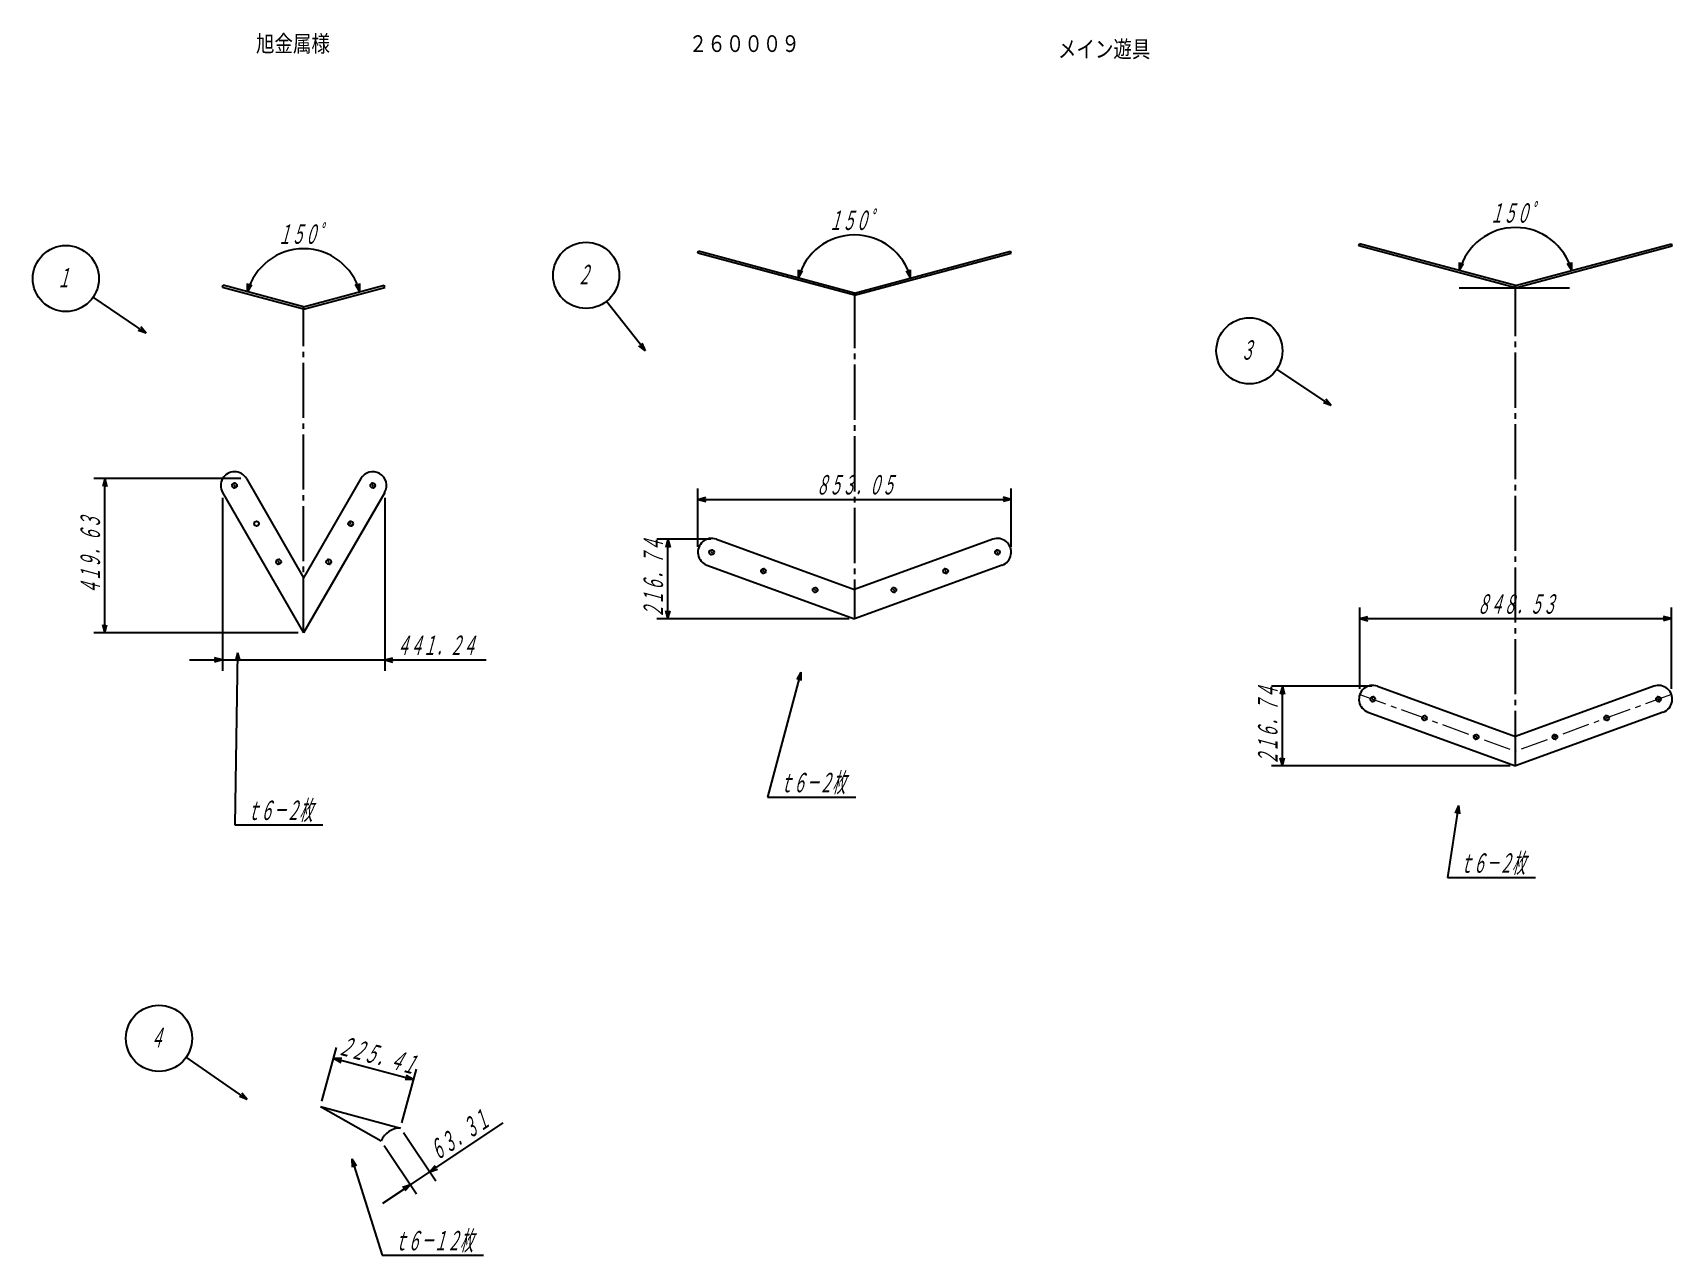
# Model space of a CAD drawing. Header units: millimetres. Extents: x -394 to 524, y 44 to 542.
# Drawn here: x 49.6 to 347.2, y 43.6 to 265.4 of the extents above; entities that cross this region are included whole.
import ezdxf
from ezdxf.enums import TextEntityAlignment as Align

# ---------------------------------------------------------------- set-up
doc = ezdxf.new("R2010")
doc.units = ezdxf.units.MM
doc.linetypes.add('DASHDOT', pattern=[13, 10, -1, 1, -1])
doc.linetypes.add('一点鎖1', pattern=[8, 5, -1, 1, -1])
doc.layers.add('GR1_01', color=7, linetype='Continuous')
doc.styles.add('FX_VECTOR', font='MONOTXT.SHX', dxfattribs={"bigfont": 'BigFont.shx'})
doc.styles.add('ＭＳ ゴシック', font='')
doc.styles.get('ＭＳ ゴシック').set_extended_font_data('ＭＳ ゴシック')

msp = doc.modelspace()

# ---------------------------------------------------------------- texts
at = {"layer": 'GR1_01', "color": 7, "linetype": 'Continuous', "lineweight": 25, "style": 'ＭＳ ゴシック', "width": 0.812625}
for s, p in [('旭金属様', (90.07, 263.48)), ('２６０００９', (168.65, 263.48)), ('メイン遊具', (235.65, 262.48))]:
    msp.add_text(s, height=3.03, dxfattribs=at).set_placement(p, align=Align.MIDDLE_LEFT)
at = {"layer": 'GR1_01', "color": 7, "linetype": 'Continuous', "lineweight": 25, "style": 'FX_VECTOR', "oblique": 15}
for s, rotation, width, p, p2 in [('１５０゜', 0, 0.730435, (193.93, 229.27), (203.53, 229.27)), ('１５０゜', 0, 0.730435, (313.93, 230.6), (323.53, 230.6)), ('１５０゜', 0, 0.730435, (93.93, 226.76), (103.53, 226.76)), ('２', 0, 0.84, (148.28, 219.43), (150.68, 219.43)), ('１', 0, 0.84, (53.82, 218.85), (56.22, 218.85)), ('３', 0, 0.84, (268.67, 205.73), (271.07, 205.73)), ('８５３．０５', 0, 0.72, (191.53, 181.27), (205.93, 181.27)), ('４１９．６３', 90, 0.72, (62.14, 163.35), (62.14, 177.75)), ('２１６．７４', 90, 0.72, (164.35, 159.1), (164.35, 173.5)), ('８４８．５３', 0, 0.72, (311.53, 159.63), (325.93, 159.63)), ('２１６．７４', 90, 0.72, (275.9, 132.43), (275.9, 146.83)), ('４', 0, 0.84, (70.73, 80.96), (73.13, 80.96)), ('２２５．４１', 345.0007, 0.72, (104.59, 79.75), (118.5, 76.02)), ('６３．３１', 33.6439, 0.724138, (123, 60.26), (132.99, 66.91))]:
    msp.add_text(s, height=4, rotation=rotation, dxfattribs=dict(at, width=width)).set_placement(p, p2, align=Align.FIT)
for s, width, p, p2 in [('４４１．２４', 0.72, (115.44, 152.14), (129.84, 152.14)), ('ｔ６－２枚', 0.724138, (184.96, 127.23), (196.96, 127.23)), ('ｔ６－２枚', 0.724138, (88.24, 122.2), (100.24, 122.2)), ('ｔ６－２枚', 0.724138, (308.38, 112.62), (320.38, 112.62)), ('ｔ６－１２枚', 0.72, (114.99, 44.1), (129.39, 44.1))]:
    msp.add_text(s, height=4, dxfattribs=dict(at, width=width)).set_placement(p, p2, align=Align.FIT)

# ---------------------------------------------------------------- blocks, each defined once
blk = doc.blocks.new('BLKF061')
at = {"layer": 'GR1_01', "color": 151, "linetype": 'Continuous', "lineweight": 18}
for p, q in [((85.86, 183.36), (85.6, 183.42)), ((86.19, 183.29), (86.03, 183.32)), ((86.12, 182.96), (86.06, 182.7)), ((86.19, 183.29), (86.15, 183.13)), ((86.19, 183.29), (86.22, 183.45)), ((86.19, 183.29), (86.35, 183.25)), ((86.26, 183.62), (86.32, 183.88)), ((86.52, 183.22), (86.78, 183.16))]:
    blk.add_line(p, q, dxfattribs=at)
blk = doc.blocks.new('BLKF062')
at = {"layer": 'GR1_01', "color": 151, "linetype": 'Continuous', "lineweight": 18}
for p, q in [((94.26, 169.76), (94.32, 170.02)), ((93.86, 169.5), (93.6, 169.56)), ((94.19, 169.43), (94.03, 169.47)), ((94.12, 169.11), (94.06, 168.85)), ((94.19, 169.43), (94.15, 169.27)), ((94.19, 169.43), (94.22, 169.6)), ((94.19, 169.43), (94.35, 169.4)), ((94.51, 169.36), (94.78, 169.31))]:
    blk.add_line(p, q, dxfattribs=at)
blk = doc.blocks.new('BLKF063')
at = {"layer": 'GR1_01', "color": 151, "linetype": 'Continuous', "lineweight": 18}
for p, q in [((110.95, 183.22), (110.69, 183.16)), ((111.27, 183.29), (111.11, 183.25)), ((111.2, 183.62), (111.15, 183.88)), ((111.27, 183.29), (111.24, 183.45)), ((111.27, 183.29), (111.44, 183.32)), ((111.27, 183.29), (111.31, 183.13)), ((111.35, 182.96), (111.4, 182.7)), ((111.6, 183.36), (111.86, 183.42))]:
    blk.add_line(p, q, dxfattribs=at)
blk = doc.blocks.new('BLKF064')
at = {"layer": 'GR1_01', "color": 151, "linetype": 'Continuous', "lineweight": 18}
for p, q in [((103.2, 169.76), (103.15, 170.02)), ((102.95, 169.36), (102.69, 169.31)), ((103.28, 169.43), (103.11, 169.4)), ((103.28, 169.43), (103.24, 169.6)), ((103.28, 169.43), (103.44, 169.47)), ((103.28, 169.43), (103.31, 169.27)), ((103.35, 169.11), (103.4, 168.85)), ((103.6, 169.5), (103.86, 169.56))]:
    blk.add_line(p, q, dxfattribs=at)
blk = doc.blocks.new('BLKF065')
at = {"layer": 'GR1_01', "color": 151, "linetype": 'Continuous', "lineweight": 18}
for p, q in [((106.95, 176.29), (106.69, 176.23)), ((107.27, 176.36), (107.11, 176.33)), ((107.2, 176.69), (107.15, 176.95)), ((107.27, 176.36), (107.24, 176.52)), ((107.27, 176.36), (107.44, 176.4)), ((107.27, 176.36), (107.31, 176.2)), ((107.35, 176.04), (107.4, 175.78)), ((107.6, 176.43), (107.86, 176.49))]:
    blk.add_line(p, q, dxfattribs=at)
blk = doc.blocks.new('FXTIP_ARROW_E')
at = {"color": 0, "linetype": 'Continuous', "lineweight": -2}
for q in [(-1, 0), (-0.97, 0.26), (-0.97, -0.26)]:
    blk.add_line((0, 0), q, dxfattribs=at)
blk = doc.blocks.new('FXTIP_ARROW_S')
at = {"color": 0, "linetype": 'Continuous', "lineweight": -2}
for q in [(-1, 0), (-0.97, 0.26), (-0.97, -0.26)]:
    blk.add_line((0, 0), q, dxfattribs=at)
blk = doc.blocks.new('BLKF066')
at = {"layer": 'GR1_01', "color": 151, "linetype": 'Continuous', "lineweight": 18}
for p, q in [((172.47, 171.25), (172.21, 171.3)), ((172.8, 171.18), (172.63, 171.21)), ((172.73, 170.85), (172.67, 170.59)), ((172.8, 171.18), (172.76, 171.01)), ((172.8, 171.18), (172.83, 171.34)), ((172.8, 171.18), (172.96, 171.14)), ((172.87, 171.5), (172.92, 171.76)), ((173.12, 171.1), (173.38, 171.05))]:
    blk.add_line(p, q, dxfattribs=at)
blk = doc.blocks.new('BLKF067')
at = {"layer": 'GR1_01', "color": 151, "linetype": 'Continuous', "lineweight": 18}
for p, q in [((191.27, 164.41), (191, 164.46)), ((191.59, 164.33), (191.43, 164.37)), ((191.52, 164.01), (191.46, 163.75)), ((191.59, 164.33), (191.56, 164.17)), ((191.59, 164.33), (191.63, 164.5)), ((191.59, 164.33), (191.75, 164.3)), ((191.66, 164.66), (191.72, 164.92)), ((191.92, 164.26), (192.18, 164.21))]:
    blk.add_line(p, q, dxfattribs=at)
blk = doc.blocks.new('BLKF068')
at = {"layer": 'GR1_01', "color": 151, "linetype": 'Continuous', "lineweight": 18}
for p, q in [((181.87, 167.83), (181.61, 167.88)), ((182.19, 167.76), (182.03, 167.79)), ((182.12, 167.43), (182.07, 167.17)), ((182.19, 167.76), (182.16, 167.59)), ((182.19, 167.76), (182.23, 167.92)), ((182.19, 167.76), (182.36, 167.72)), ((182.26, 168.08), (182.32, 168.34)), ((182.52, 167.68), (182.78, 167.63))]:
    blk.add_line(p, q, dxfattribs=at)
blk = doc.blocks.new('BLKF069')
at = {"layer": 'GR1_01', "color": 151, "linetype": 'Continuous', "lineweight": 18}
for p, q in [((224.34, 171.1), (224.08, 171.05)), ((224.67, 171.18), (224.5, 171.14)), ((224.6, 171.5), (224.54, 171.76)), ((224.67, 171.18), (224.63, 171.34)), ((224.67, 171.18), (224.83, 171.21)), ((224.67, 171.18), (224.7, 171.01)), ((224.74, 170.85), (224.79, 170.59)), ((224.99, 171.25), (225.25, 171.3))]:
    blk.add_line(p, q, dxfattribs=at)
blk = doc.blocks.new('BLKF070')
at = {"layer": 'GR1_01', "color": 151, "linetype": 'Continuous', "lineweight": 18}
for p, q in [((205.55, 164.26), (205.29, 164.21)), ((205.87, 164.33), (205.71, 164.3)), ((205.8, 164.66), (205.75, 164.92)), ((205.87, 164.33), (205.84, 164.5)), ((205.87, 164.33), (206.04, 164.37)), ((205.87, 164.33), (205.91, 164.17)), ((205.94, 164.01), (206, 163.75)), ((206.2, 164.41), (206.46, 164.46))]:
    blk.add_line(p, q, dxfattribs=at)
blk = doc.blocks.new('BLKF071')
at = {"layer": 'GR1_01', "color": 151, "linetype": 'Continuous', "lineweight": 18}
for p, q in [((214.94, 167.68), (214.68, 167.63)), ((215.27, 167.76), (215.11, 167.72)), ((215.2, 168.08), (215.14, 168.34)), ((215.27, 167.76), (215.23, 167.92)), ((215.27, 167.76), (215.43, 167.79)), ((215.27, 167.76), (215.31, 167.59)), ((215.34, 167.43), (215.4, 167.17)), ((215.6, 167.83), (215.86, 167.88))]:
    blk.add_line(p, q, dxfattribs=at)
blk = doc.blocks.new('BLKF072')
at = {"layer": 'GR1_01', "color": 151, "linetype": 'Continuous', "lineweight": 18}
for p, q in [((311.26, 137.74), (311, 137.79)), ((311.59, 137.67), (311.43, 137.7)), ((311.52, 137.34), (311.46, 137.08)), ((311.59, 137.67), (311.56, 137.51)), ((311.59, 137.67), (311.63, 137.83)), ((311.59, 137.67), (311.75, 137.63)), ((311.66, 137.99), (311.72, 138.25)), ((311.92, 137.6), (312.18, 137.54))]:
    blk.add_line(p, q, dxfattribs=at)
blk = doc.blocks.new('BLKF073')
at = {"layer": 'GR1_01', "color": 151, "linetype": 'Continuous', "lineweight": 18}
for p, q in [((301.87, 141.16), (301.61, 141.22)), ((302.19, 141.09), (302.03, 141.12)), ((302.12, 140.76), (302.07, 140.5)), ((302.19, 141.09), (302.16, 140.93)), ((302.19, 141.09), (302.23, 141.25)), ((302.19, 141.09), (302.36, 141.05)), ((302.26, 141.41), (302.32, 141.67)), ((302.52, 141.02), (302.78, 140.96))]:
    blk.add_line(p, q, dxfattribs=at)
blk = doc.blocks.new('BLKF074')
at = {"layer": 'GR1_01', "color": 151, "linetype": 'Continuous', "lineweight": 18}
for p, q in [((292.47, 144.58), (292.21, 144.64)), ((292.8, 144.51), (292.63, 144.54)), ((292.73, 144.18), (292.67, 143.92)), ((292.8, 144.51), (292.76, 144.35)), ((292.8, 144.51), (292.83, 144.67)), ((292.8, 144.51), (292.96, 144.47)), ((292.87, 144.83), (292.92, 145.1)), ((293.12, 144.44), (293.38, 144.38))]:
    blk.add_line(p, q, dxfattribs=at)
blk = doc.blocks.new('BLKF075')
at = {"layer": 'GR1_01', "color": 151, "linetype": 'Continuous', "lineweight": 18}
for p, q in [((325.55, 137.6), (325.29, 137.54)), ((325.87, 137.67), (325.71, 137.63)), ((325.8, 137.99), (325.75, 138.25)), ((325.87, 137.67), (325.84, 137.83)), ((325.87, 137.67), (326.04, 137.7)), ((325.87, 137.67), (325.91, 137.51)), ((325.94, 137.34), (326, 137.08)), ((326.2, 137.74), (326.46, 137.79))]:
    blk.add_line(p, q, dxfattribs=at)
blk = doc.blocks.new('BLKF076')
at = {"layer": 'GR1_01', "color": 151, "linetype": 'Continuous', "lineweight": 18}
for p, q in [((334.94, 141.02), (334.68, 140.96)), ((335.27, 141.09), (335.11, 141.05)), ((335.2, 141.41), (335.14, 141.67)), ((335.27, 141.09), (335.24, 141.25)), ((335.27, 141.09), (335.43, 141.12)), ((335.27, 141.09), (335.31, 140.93)), ((335.34, 140.76), (335.4, 140.5)), ((335.6, 141.16), (335.86, 141.22))]:
    blk.add_line(p, q, dxfattribs=at)
blk = doc.blocks.new('BLKF077')
at = {"layer": 'GR1_01', "color": 151, "linetype": 'Continuous', "lineweight": 18}
for p, q in [((344.34, 144.44), (344.08, 144.38)), ((344.67, 144.51), (344.5, 144.47)), ((344.6, 144.83), (344.54, 145.1)), ((344.67, 144.51), (344.63, 144.67)), ((344.67, 144.51), (344.83, 144.54)), ((344.67, 144.51), (344.7, 144.35)), ((344.74, 144.18), (344.79, 143.92)), ((344.99, 144.58), (345.25, 144.64))]:
    blk.add_line(p, q, dxfattribs=at)

# ---------------------------------------------------------------- linework, layer by layer
at = {"layer": 'GR1_01', "color": 7, "linetype": 'Continuous', "lineweight": 25}
for p, q in [((290.3, 226.76), (290.4, 227.15)), ((318.73, 219.14), (290.3, 226.76)), ((318.73, 219.56), (290.4, 227.15)), ((318.73, 219.56), (347.06, 227.15)), ((318.73, 219.14), (347.17, 226.76)), ((347.17, 226.76), (347.06, 227.15)), ((170.3, 225.43), (170.4, 225.81)), ((198.73, 217.81), (170.3, 225.43)), ((198.73, 218.22), (170.4, 225.81)), ((198.73, 218.22), (227.06, 225.81)), ((198.73, 217.81), (227.17, 225.43)), ((227.17, 225.43), (227.06, 225.81)), ((70.14, 210.93), (60.52, 217.47)), ((84.02, 219.24), (84.13, 219.62)), ((98.73, 215.3), (84.02, 219.24)), ((98.73, 215.71), (84.13, 219.62)), ((98.73, 215.71), (113.34, 219.62)), ((98.73, 215.3), (113.44, 219.24)), ((113.44, 219.24), (113.34, 219.62)), ((308.51, 219.14), (328.51, 219.14)), ((160.8, 207.73), (153.72, 216.71)), ((285.28, 197.82), (275.4, 204.4)), ((87.35, 184.54), (60.64, 184.54)), ((62.64, 156.56), (62.64, 184.54)), ((170.3, 172.18), (170.3, 182.77)), ((227.17, 172.18), (227.17, 182.77)), ((84.02, 181.04), (84.02, 149.64)), ((113.44, 181.04), (113.44, 149.64)), ((170.3, 180.77), (227.17, 180.77)), ((172.65, 173.52), (162.85, 173.52)), ((164.85, 159.08), (164.85, 173.52)), ((290.45, 146.36), (290.45, 161.13)), ((347.02, 146.36), (347.02, 161.13)), ((197.73, 159.08), (162.85, 159.08)), ((290.45, 159.13), (347.02, 159.13)), ((97.73, 156.56), (60.64, 156.56)), ((86.75, 152.93), (86.24, 121.7)), ((78.02, 151.64), (84.02, 151.64)), ((84.02, 151.64), (113.44, 151.64)), ((113.44, 151.64), (131.84, 151.64)), ((189.01, 149.4), (182.96, 126.73)), ((292.65, 146.86), (274.4, 146.86)), ((276.4, 132.41), (276.4, 146.86)), ((317.73, 132.41), (274.4, 132.41)), ((182.96, 126.73), (198.96, 126.73)), ((308.4, 125.22), (306.38, 112.12)), ((86.24, 121.7), (102.24, 121.7)), ((306.38, 112.12), (322.38, 112.12)), ((102.06, 71.54), (104.67, 81.28)), ((88.5, 71.88), (77.4, 79.55)), ((104.16, 79.35), (118.67, 75.46)), ((116.58, 67.65), (119.19, 77.39)), ((101.81, 70.57), (112.81, 64.34)), ((101.81, 70.57), (116.32, 66.68)), ((116.87, 65.85), (122.72, 57.07)), ((121.61, 58.73), (134.93, 67.6)), ((113.36, 63.51), (119.2, 54.73)), ((107.45, 61.09), (112.99, 43.6)), ((118.1, 56.39), (121.61, 58.73)), ((113.1, 53.07), (118.1, 56.39)), ((112.99, 43.6), (131.39, 43.6))]:
    msp.add_line(p, q, dxfattribs=at)
at = {"layer": 'GR1_01', "color": 30, "linetype": 'DASHDOT', "lineweight": 25}
msp.add_line((198.73, 218.22), (198.73, 159.08), dxfattribs=at)
at = {"layer": 'GR1_01', "color": 7, "linetype": 'DASHDOT', "lineweight": 25}
for p, q in [((318.73, 132.41), (318.73, 219.56)), ((98.73, 156.56), (98.73, 215.71))]:
    msp.add_line(p, q, dxfattribs=at)
at = {"layer": 'GR1_01', "color": 3, "linetype": 'Continuous', "lineweight": 25}
for p, q in [((88.35, 184.54), (98.73, 166.56)), ((109.11, 184.54), (98.73, 166.56)), ((84.02, 182.04), (98.73, 156.56)), ((113.44, 182.04), (98.73, 156.56)), ((173.65, 173.52), (198.73, 164.4)), ((223.81, 173.52), (198.73, 164.4)), ((171.94, 168.83), (198.73, 159.08)), ((225.52, 168.83), (198.73, 159.08)), ((293.65, 146.86), (318.73, 137.73)), ((343.81, 146.86), (318.73, 137.73)), ((291.94, 142.16), (318.73, 132.41)), ((345.52, 142.16), (318.73, 132.41))]:
    msp.add_line(p, q, dxfattribs=at)
at = {"layer": 'GR1_01', "color": 4, "linetype": '一点鎖1', "lineweight": 13}
for p in [(290.45, 145.36), (347.02, 145.36)]:
    msp.add_line(p, (318.73, 135.07), dxfattribs=at)
at = {"layer": 'GR1_01', "color": 7, "linetype": 'Continuous', "lineweight": 25}
for centre in [(55.56, 220.85), (150.01, 221.43), (270.41, 207.73), (72.47, 82.96)]:
    msp.add_circle(centre, 6, dxfattribs=at)
at = {"layer": 'GR1_01', "color": 3, "linetype": 'Continuous', "lineweight": 25}
for centre in [(86.19, 183.29), (111.27, 183.29), (90.19, 176.36), (107.27, 176.36), (94.19, 169.43), (103.28, 169.43), (172.8, 171.18), (224.67, 171.18), (182.19, 167.76), (215.27, 167.76), (191.59, 164.33), (205.87, 164.33), (292.8, 144.51), (344.67, 144.51), (302.19, 141.09), (335.27, 141.09), (311.59, 137.67), (325.87, 137.67)]:
    msp.add_circle(centre, 0.433, dxfattribs=at)
at = {"layer": 'GR1_01', "color": 7, "linetype": 'Continuous', "lineweight": 25}
for centre, radius, start, end in [((318.73, 219.56), 10.55, 15, 165), ((98.73, 215.71), 10.55, 15, 165), ((198.73, 218.22), 10.55, 15, 165), ((116.32, 62.87), 3.81, 90.009, 157.2791)]:
    msp.add_arc(centre, radius, start, end, dxfattribs=at)
at = {"layer": 'GR1_01', "color": 3, "linetype": 'Continuous', "lineweight": 25}
for centre, start, end in [((86.19, 183.29), 29.9995, 209.9995), ((111.27, 183.29), 330.0005, 150.0005), ((172.8, 171.18), 69.9995, 249.9995), ((224.67, 171.18), 290.0005, 110.0005), ((292.8, 144.51), 69.9995, 249.9995), ((344.67, 144.51), 290.0005, 110.0005)]:
    msp.add_arc(centre, 2.5, start, end, dxfattribs=at)

# ---------------------------------------------------------------- block references
at = {"layer": 'GR1_01', "color": 7, "linetype": 'Continuous', "lineweight": 25, "xscale": 1.5, "yscale": 1.5}
for name, p, rotation in [('FXTIP_ARROW_S', (308.55, 222.28), 255.0000000000001), ('FXTIP_ARROW_E', (328.92, 222.28), 284.9999999999999), ('FXTIP_ARROW_S', (188.55, 220.95), 255.0000000000001), ('FXTIP_ARROW_E', (208.92, 220.95), 284.9999999999999), ('FXTIP_ARROW_S', (88.55, 218.44), 255.0000000000001), ('FXTIP_ARROW_E', (108.92, 218.44), 284.9999999999999), ('FXTIP_ARROW_S', (70.14, 210.93), 325.7842978675627), ('FXTIP_ARROW_S', (160.8, 207.73), 308.211025425561), ('FXTIP_ARROW_S', (285.28, 197.82), 326.3099324740204), ('FXTIP_ARROW_E', (62.64, 184.54), 90), ('FXTIP_ARROW_S', (170.3, 180.77), 180), ('FXTIP_ARROW_E', (227.17, 180.77), 360), ('FXTIP_ARROW_E', (164.85, 173.52), 90), ('FXTIP_ARROW_S', (62.64, 156.56), 270), ('FXTIP_ARROW_S', (164.85, 159.08), 270), ('FXTIP_ARROW_S', (290.45, 159.13), 180), ('FXTIP_ARROW_E', (347.02, 159.13), 360), ('FXTIP_ARROW_E', (84.02, 151.64), 360), ('FXTIP_ARROW_S', (86.75, 152.93), 89.07595464722729), ('FXTIP_ARROW_S', (113.44, 151.64), 180), ('FXTIP_ARROW_S', (189.01, 149.4), 75.06858282186244), ('FXTIP_ARROW_E', (276.4, 146.86), 90), ('FXTIP_ARROW_S', (276.4, 132.41), 270), ('FXTIP_ARROW_S', (308.4, 125.22), 81.25383773744466), ('FXTIP_ARROW_S', (104.16, 79.35), 165.0007308492854), ('FXTIP_ARROW_E', (118.67, 75.46), 345.0007308492854), ('FXTIP_ARROW_S', (88.5, 71.88), 325.3590524880837), ('FXTIP_ARROW_S', (107.45, 61.09), 107.5712587783225), ('FXTIP_ARROW_S', (121.61, 58.73), 213.6439011722951), ('FXTIP_ARROW_E', (118.1, 56.39), 33.64390117229515)]:
    msp.add_blockref(name, p, dxfattribs=dict(at, rotation=rotation))
at = {"layer": 'GR1_01', "color": 151, "linetype": 'Continuous', "lineweight": 18}
for name in ['BLKF061', 'BLKF063', 'BLKF065', 'BLKF062', 'BLKF064', 'BLKF066', 'BLKF069', 'BLKF068', 'BLKF071', 'BLKF067', 'BLKF070', 'BLKF074', 'BLKF077', 'BLKF073', 'BLKF076', 'BLKF072', 'BLKF075']:
    msp.add_blockref(name, (0, 0), dxfattribs=at)

msp.set_redraw_order([(e.dxf.handle, doc.entitydb.next_handle()) for e in msp.query("TEXT MTEXT ATTDEF DIMENSION ARC_DIMENSION")])  # texts and dimensions are drawn at this point

doc.saveas('drawing.dxf')
